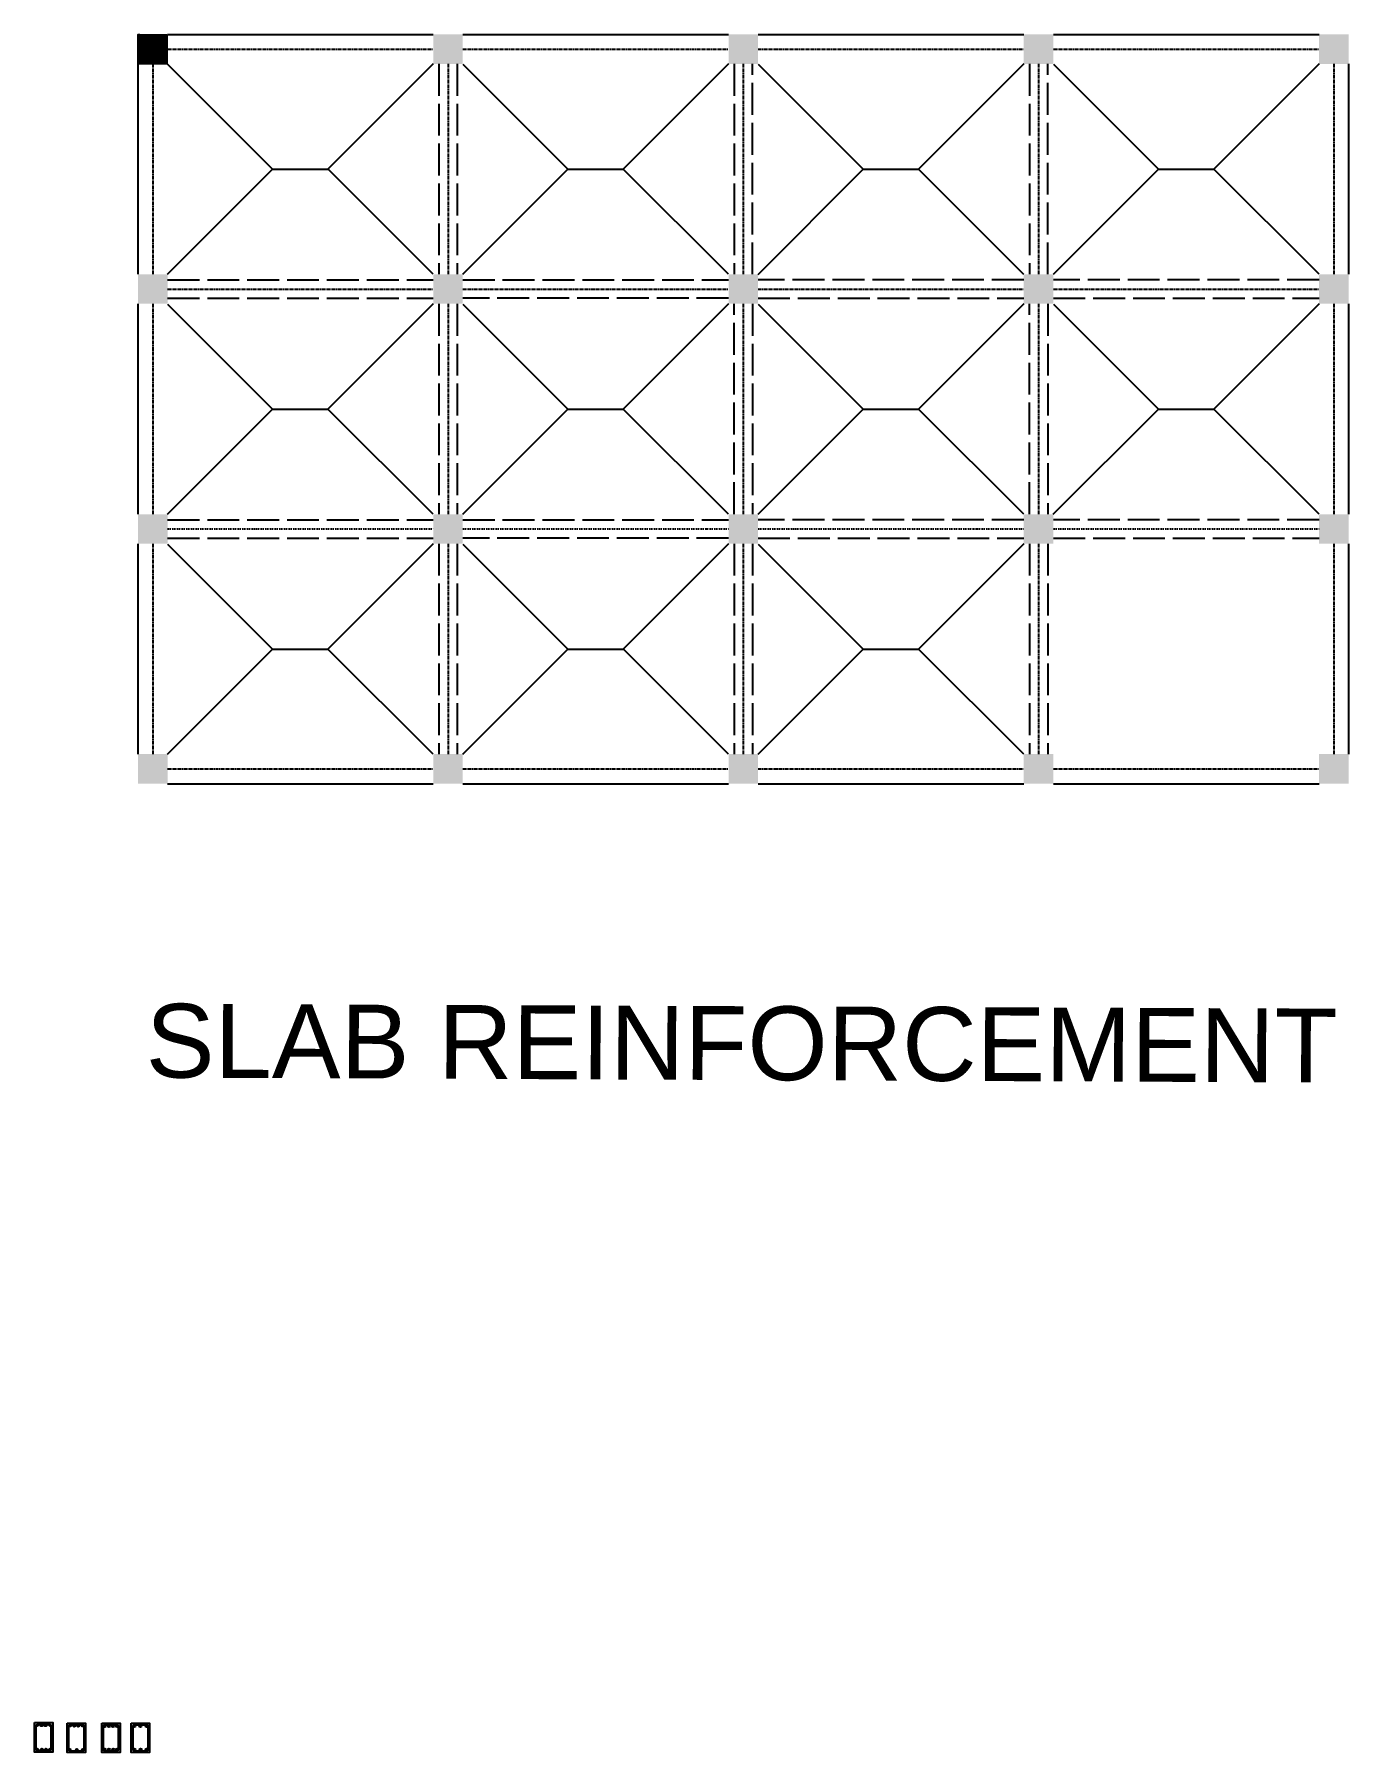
# Model space of a CAD drawing. Header units: inches. Extents: x -3102 to 105348, y -51805 to 114594.
# Drawn here: x 62762 to 80565, y 91319 to 114594 of the extents above; entities that cross this region are included whole.
import ezdxf

# ---------------------------------------------------------------- set-up
doc = ezdxf.new("R2010")
doc.units = ezdxf.units.IN
doc.header["$LTSCALE"] = 36
doc.header["$MEASUREMENT"] = 0
for name, pattern in [('ACAD_ISO02W100', [15, 12, -3]), ('BORDER', [1.75, 0.5, -0.25, 0.5, -0.25, 0, -0.25]), ('CENTER', [2, 1.25, -0.25, 0.25, -0.25])]:
    doc.linetypes.add(name, pattern=pattern)
doc.layers.get('0').update_dxf_attribs({"linetype": 'CENTER'})
for name, color, linetype in [('beam', 120, 'ACAD_ISO02W100'), ('dim', 51, 'Continuous'), ('row', 120, 'Continuous')]:
    doc.layers.add(name, color=color, linetype=linetype)
doc.styles.get("Standard").update_dxf_attribs({"font": 'arial.ttf', "height": 1})

msp = doc.modelspace()

# ---------------------------------------------------------------- texts
at = {"layer": 'Defpoints', "lineweight": 0, "ltscale": 30}
msp.add_text('SLAB REINFORCEMENT', height=1000, rotation=359.758943, dxfattribs=at).set_placement((64268.983, 100463.617))

# ---------------------------------------------------------------- hatches: boundary and pattern name
at = {"layer": 'dim', "lineweight": -3, "true_color": 0xcd2027}
h = msp.add_hatch(color=242, dxfattribs=at)
h.dxf.hatch_style = 1
h.paths.add_polyline_path([(64365, 114593.763), (64165, 114593.763), (64165, 114393.763), (64365, 114393.763)])
h.paths.add_polyline_path([(64565, 114593.763), (64365, 114593.763), (64365, 114393.763), (64565, 114393.763)])
h.paths.add_polyline_path([(64565, 114393.763), (64365, 114393.763), (64365, 114193.763), (64565, 114193.763)])
h.paths.add_polyline_path([(64365, 114393.763), (64165, 114393.763), (64165, 114193.763), (64365, 114193.763)])
at = {"layer": 'dim', "lineweight": -3}
h = msp.add_hatch(color=5, dxfattribs=at)
h.dxf.hatch_style = 1
h.paths.add_polyline_path([(64165, 114593.763), (64165, 114193.763), (64565, 114193.763), (64565, 114593.763)])
h.paths.add_polyline_path([(68565, 114593.763), (68165, 114593.763), (68165, 114193.763), (68565, 114193.763)])
h.paths.add_polyline_path([(72565, 114593.763), (72165, 114593.763), (72165, 114193.763), (72565, 114193.763)])
h.paths.add_polyline_path([(76165, 114593.763), (76165, 114193.763), (76565, 114193.763), (76565, 114593.763)])
h.paths.add_polyline_path([(80165, 114593.763), (80165, 114193.763), (80565, 114193.763), (80565, 114593.763)])
h.paths.add_polyline_path([(80565, 110943.763), (80565, 111343.763), (80165, 111343.763), (80165, 110943.763)])
h.paths.add_polyline_path([(76165, 110943.763), (76565, 110943.763), (76565, 111343.763), (76165, 111343.763)])
h.paths.add_polyline_path([(72165, 110943.763), (72565, 110943.763), (72565, 111343.763), (72165, 111343.763)])
h.paths.add_polyline_path([(68165, 110943.763), (68565, 110943.763), (68565, 111343.763), (68165, 111343.763)])
h.paths.add_polyline_path([(64165, 110943.763), (64565, 110943.763), (64565, 111343.763), (64165, 111343.763)])
h.paths.add_polyline_path([(64565, 108093.763), (64165, 108093.763), (64165, 107693.763), (64565, 107693.763)])
h.paths.add_polyline_path([(68565, 107693.763), (68565, 108093.763), (68165, 108093.763), (68165, 107693.763)])
h.paths.add_polyline_path([(72165, 108093.763), (72165, 107693.763), (72565, 107693.763), (72565, 108093.763)])
h.paths.add_polyline_path([(76565, 108093.763), (76165, 108093.763), (76165, 107693.763), (76565, 107693.763)])
h.paths.add_polyline_path([(80565, 107693.763), (80565, 108093.763), (80165, 108093.763), (80165, 107693.763)])
h.paths.add_polyline_path([(80165, 104843.763), (80165, 104443.763), (80565, 104443.763), (80565, 104843.763)])
h.paths.add_polyline_path([(76565, 104443.763), (76565, 104843.763), (76165, 104843.763), (76165, 104443.763)])
h.paths.add_polyline_path([(72165, 104843.763), (72165, 104443.763), (72565, 104443.763), (72565, 104843.763)])
h.paths.add_polyline_path([(68165, 104443.763), (68565, 104443.763), (68565, 104843.763), (68165, 104843.763)])
h.paths.add_polyline_path([(64165, 104443.763), (64565, 104443.763), (64565, 104843.763), (64165, 104843.763)])
at = {"layer": 'dim', "lineweight": -3, "true_color": 0xed1f24}
h = msp.add_hatch(dxfattribs=at)
h.set_pattern_fill('ANSI31', color=240)
h.set_pattern_definition([(45, (47806.5, 92584.76251), (-0.08838834765, 0.08838834765), [])])
h.paths.add_polyline_path([(64165, 114593.763), (64165, 114193.763), (64565, 114193.763), (64565, 114593.763)])
at = {"layer": 'dim', "linetype": 'CENTER', "lineweight": -3, "ltscale": 30, "true_color": 0xed1f24}
h = msp.add_hatch(color=240, dxfattribs=at)
h.dxf.hatch_style = 1
h.paths.add_polyline_path([(64165, 114193.763), (64565, 114193.763), (64565, 114593.763), (64165, 114593.763)])
at = {"layer": 'dim', "lineweight": -3}
h = msp.add_hatch(color=1, dxfattribs=at)
h.dxf.hatch_style = 1
h.paths.add_polyline_path([(72165, 114193.763), (72565, 114193.763), (72565, 114593.763), (72165, 114593.763)])
h.paths.add_polyline_path([(76165, 114193.763), (76565, 114193.763), (76565, 114593.763), (76165, 114593.763)])
h.paths.add_polyline_path([(80565, 114193.763), (80565, 114593.763), (80165, 114593.763), (80165, 114193.763)])
h.paths.add_polyline_path([(80565, 110943.763), (80565, 111343.763), (80165, 111343.763), (80165, 110943.763)])
h.paths.add_polyline_path([(80565, 107693.763), (80565, 108093.763), (80165, 108093.763), (80165, 107693.763)])
h.paths.add_polyline_path([(80565, 104443.763), (80565, 104843.763), (80165, 104843.763), (80165, 104443.763)])
h.paths.add_polyline_path([(76165, 104443.763), (76565, 104443.763), (76565, 104843.763), (76165, 104843.763)])
h.paths.add_polyline_path([(76165, 107693.763), (76565, 107693.763), (76565, 108093.763), (76165, 108093.763)])
h.paths.add_polyline_path([(76165, 111343.763), (76165, 110943.763), (76565, 110943.763), (76565, 111343.763)])
h.paths.add_polyline_path([(72165, 110943.763), (72565, 110943.763), (72565, 111343.763), (72165, 111343.763)])
h.paths.add_polyline_path([(72165, 107693.763), (72565, 107693.763), (72565, 108093.763), (72165, 108093.763)])
h.paths.add_polyline_path([(72565, 104843.763), (72165, 104843.763), (72165, 104443.763), (72565, 104443.763)])
h.paths.add_polyline_path([(68165, 107693.763), (68565, 107693.763), (68565, 108093.763), (68165, 108093.763)])
h.paths.add_polyline_path([(68565, 111343.763), (68165, 111343.763), (68165, 110943.763), (68565, 110943.763)])
h.paths.add_polyline_path([(64165, 110943.763), (64565, 110943.763), (64565, 111343.763), (64165, 111343.763)])
h.paths.add_polyline_path([(64165, 108093.763), (64165, 107693.763), (64565, 107693.763), (64565, 108093.763)])
h.paths.add_polyline_path([(64565, 104443.763), (64565, 104843.763), (64165, 104843.763), (64165, 104443.763)])
h.paths.add_polyline_path([(68565, 104443.763), (68565, 104843.763), (68165, 104843.763), (68165, 104443.763)])
h = msp.add_hatch(color=1, dxfattribs=at)
h.dxf.hatch_style = 1
h.paths.add_polyline_path([(68165, 114193.763), (68565, 114193.763), (68565, 114593.763), (68165, 114593.763)])

# ---------------------------------------------------------------- linework, layer by layer
at = {"lineweight": -3}
for p, q in [((64565, 114393.763), (68165, 114393.763)), ((68565, 114393.763), (72165, 114393.763)), ((72565, 114393.763), (76165, 114393.763)), ((76565, 114393.763), (80165, 114393.763)), ((64365, 114193.763), (64365, 111343.763)), ((68365, 114193.763), (68365, 111343.763)), ((72365, 114193.763), (72365, 111343.763)), ((76365, 114193.763), (76365, 111343.763)), ((80365, 114193.763), (80365, 111343.763)), ((64565, 111143.763), (68165, 111143.763)), ((68565, 111143.763), (72165, 111143.763)), ((72565, 111143.763), (76165, 111143.763)), ((76565, 111143.763), (80165, 111143.763)), ((64365, 110943.763), (64365, 108093.763)), ((68365, 110943.763), (68365, 108093.763)), ((72365, 110943.763), (72365, 108093.763)), ((76365, 110943.763), (76365, 108093.763)), ((80365, 110943.763), (80365, 108093.763)), ((64365, 107693.763), (64365, 104843.763)), ((68365, 107693.763), (68365, 104843.763)), ((72365, 107693.763), (72365, 104843.763)), ((76365, 107693.763), (76365, 104843.763)), ((80365, 107693.763), (80365, 104843.763)), ((64565, 104643.763), (68165, 104643.763)), ((68565, 104643.763), (72165, 104643.763)), ((72565, 104643.763), (76165, 104643.763)), ((76565, 104643.763), (80165, 104643.763))]:
    msp.add_line(p, q, dxfattribs=at)
at = {"linetype": 'BORDER', "lineweight": -3}
for p, q in [((64565, 107893.763), (68165, 107893.763)), ((68565, 107893.763), (72165, 107893.763)), ((72565, 107893.763), (76165, 107893.763)), ((76565, 107893.763), (80165, 107893.763))]:
    msp.add_line(p, q, dxfattribs=at)
at = {"linetype": 'Continuous'}
for p, q in [((62798.5, 91349.887), (62863.853, 91349.887)), ((62863.853, 91349.887), (62977.483, 91349.887)), ((63241.918, 91344.759), (63307.272, 91344.759)), ((63307.272, 91344.759), (63420.902, 91344.759)), ((63710.472, 91344.661), (63775.826, 91344.661)), ((63775.826, 91344.661), (63889.456, 91344.661)), ((64110.058, 91343.637), (64175.411, 91343.637)), ((64175.411, 91343.637), (64289.041, 91343.637))]:
    msp.add_line(p, q, dxfattribs=at)
for points in [[(62761.5, 91724.887), (63011.5, 91724.887), (63011.5, 91324.887), (62761.5, 91324.887)], [(63204.918, 91719.759), (63454.918, 91719.759), (63454.918, 91319.759), (63204.918, 91319.759)], [(63673.472, 91719.661), (63923.472, 91719.661), (63923.472, 91319.661), (63673.472, 91319.661)], [(64073.058, 91718.637), (64323.058, 91718.637), (64323.058, 91318.637), (64073.058, 91318.637)]]:
    msp.add_lwpolyline(points, close=True, dxfattribs=at)
for points in [[(62786.5, 91361.887), (62786.5, 91684.797)], [(62797.911, 91699.887), (62975.226, 91699.887)], [(62986.5, 91688.199), (62986.5, 91359.231)], [(63229.918, 91356.759), (63229.918, 91679.669)], [(63241.329, 91694.759), (63418.644, 91694.759)], [(63429.918, 91683.071), (63429.918, 91354.104)], [(63698.472, 91356.661), (63698.472, 91679.571)], [(63709.883, 91694.661), (63887.198, 91694.661)], [(63898.472, 91682.973), (63898.472, 91354.006)], [(64098.058, 91355.637), (64098.058, 91678.547)], [(64109.468, 91693.637), (64286.783, 91693.637)], [(64298.058, 91681.949), (64298.058, 91352.981)]]:
    msp.add_lwpolyline(points, dxfattribs=at)
for centre, radius in [((62798.396, 91688.121), 12), ((62858.16, 91687.394), 12), ((62912.78, 91687.394), 12), ((62974.504, 91687.909), 12), ((63241.814, 91682.994), 12), ((63301.579, 91682.266), 12), ((63356.199, 91682.266), 12), ((63417.922, 91682.781), 12), ((63714.508, 91678.642), 16), ((63771.357, 91678.498), 16), ((63825.557, 91678.611), 16), ((63882.597, 91678.55), 16), ((64114.051, 91677.648), 16), ((64198.438, 91677.741), 16), ((64282.108, 91677.663), 16), ((62798.5, 91361.887), 12), ((62798.5, 91361.887), 12), ((62798.5, 91361.887), 12), ((62863.695, 91361.855), 12), ((62918.598, 91361.964), 12), ((62974.437, 91361.494), 12), ((63241.918, 91356.759), 12), ((63335.262, 91356.363), 12), ((63417.856, 91356.366), 12), ((63713.868, 91360.564), 16), ((63771.806, 91360.659), 16), ((63830.895, 91360.665), 16), ((63882.488, 91360.277), 16), ((64113.846, 91359.765), 16), ((64200.364, 91359.709), 16), ((64281.963, 91359.44), 16)]:
    msp.add_circle(centre, radius, dxfattribs=at)
at = {"layer": 'beam', "lineweight": -3}
for p, q in [((68240, 114193.763), (68240, 111343.763)), ((68490, 114193.763), (68490, 111343.763)), ((72240, 114193.763), (72240, 111343.763)), ((72490, 111343.763), (72490, 114193.763)), ((76240, 114193.763), (76240, 111343.763)), ((76490, 111343.763), (76490, 114193.763)), ((64565, 111268.763), (68165, 111268.763)), ((68565, 111268.763), (72165, 111268.763)), ((76165, 111268.763), (72565, 111268.763)), ((80165, 111268.763), (76565, 111268.763)), ((64565, 111018.763), (68165, 111018.763)), ((68240, 110943.763), (68240, 108093.763)), ((68490, 110943.763), (68490, 108093.763)), ((72165, 111018.763), (68565, 111018.763)), ((72240, 108093.763), (72240, 110943.763)), ((72490, 110943.763), (72490, 108093.763)), ((72565, 111018.763), (76165, 111018.763)), ((76240, 108093.763), (76240, 110943.763)), ((76490, 110943.763), (76490, 108093.763)), ((76565, 111018.763), (80165, 111018.763)), ((64565, 108018.763), (68165, 108018.763)), ((68565, 108018.763), (72165, 108018.763)), ((76165, 108018.763), (72565, 108018.763)), ((80165, 108018.763), (76565, 108018.763)), ((64565, 107768.763), (68165, 107768.763)), ((72165, 107768.763), (68565, 107768.763)), ((72565, 107768.763), (76165, 107768.763)), ((76565, 107768.763), (80165, 107768.763)), ((68240, 107693.763), (68240, 104843.763)), ((68490, 107693.763), (68490, 104843.763)), ((72240, 107693.763), (72240, 104843.763)), ((72490, 107693.763), (72490, 104843.763)), ((76240, 107693.763), (76240, 104843.763)), ((76490, 107693.763), (76490, 104843.763))]:
    msp.add_line(p, q, dxfattribs=at)
at = {"layer": 'Defpoints', "linetype": 'Continuous', "lineweight": -2, "ltscale": 30}
for p, q in [((64565.065, 114189.194), (65987.642, 112766.617)), ((68164.5, 114193.342), (66737.774, 112766.617)), ((68564.691, 114188.537), (69987.268, 112765.96)), ((72164.126, 114192.685), (70737.401, 112765.96)), ((72564.452, 114188.2), (73987.029, 112765.623)), ((76163.887, 114192.348), (74737.161, 112765.623)), ((76565.068, 114189.011), (77987.645, 112766.434)), ((80164.503, 114193.159), (78737.778, 112766.434)), ((64564.927, 111343.902), (65987.642, 112766.617)), ((65987.642, 112766.617), (66737.774, 112766.617)), ((68164.368, 111343.941), (66739.733, 112768.575)), ((68564.553, 111343.245), (69987.268, 112765.96)), ((69987.268, 112765.96), (70737.401, 112765.96)), ((72163.994, 111343.283), (70739.359, 112767.918)), ((72564.314, 111342.908), (73987.029, 112765.623)), ((73987.029, 112765.623), (74737.161, 112765.623)), ((76163.755, 111342.947), (74739.12, 112767.582)), ((76564.93, 111343.719), (77987.645, 112766.434)), ((77987.645, 112766.434), (78737.778, 112766.434)), ((80164.371, 111343.758), (78739.736, 112768.392)), ((64564.414, 110938.269), (65986.991, 109515.693)), ((68163.849, 110942.418), (66737.123, 109515.693)), ((68563.923, 110938.308), (69986.5, 109515.731)), ((72163.358, 110942.457), (70736.632, 109515.731)), ((72564.842, 110939.223), (73987.418, 109516.646)), ((76164.276, 110943.371), (74737.551, 109516.646)), ((76564.826, 110938.418), (77987.403, 109515.842)), ((80164.261, 110942.567), (78737.536, 109515.842)), ((64564.276, 108092.977), (65986.991, 109515.693)), ((65986.991, 109515.693), (66737.123, 109515.693)), ((68163.717, 108093.016), (66739.082, 109517.651)), ((68563.785, 108093.016), (69986.5, 109515.731)), ((69986.5, 109515.731), (70736.632, 109515.731)), ((72163.226, 108093.055), (70738.591, 109517.69)), ((72564.703, 108093.931), (73987.418, 109516.646)), ((73987.418, 109516.646), (74737.551, 109516.646)), ((76164.144, 108093.969), (74739.509, 109518.604)), ((76564.688, 108093.126), (77987.403, 109515.842)), ((77987.403, 109515.842), (78737.536, 109515.842)), ((80164.129, 108093.165), (78739.494, 109517.8)), ((64564.508, 107688.515), (65987.085, 106265.938)), ((68163.942, 107692.663), (66737.217, 106265.938)), ((68565.125, 107688.876), (69987.702, 106266.299)), ((72164.56, 107693.025), (70737.835, 106266.299)), ((72564.592, 107688.542), (73987.169, 106265.965)), ((76164.027, 107692.69), (74737.302, 106265.965)), ((64564.37, 104843.223), (65987.085, 106265.938)), ((65987.085, 106265.938), (66737.217, 106265.938)), ((68163.81, 104843.262), (66739.175, 106267.897)), ((68564.987, 104843.584), (69987.702, 106266.299)), ((69987.702, 106266.299), (70737.835, 106266.299)), ((72164.428, 104843.623), (70739.793, 106268.258)), ((72564.454, 104843.25), (73987.169, 106265.965)), ((73987.169, 106265.965), (74737.302, 106265.965)), ((76163.895, 104843.289), (74739.26, 106267.923))]:
    msp.add_line(p, q, dxfattribs=at)
at = {"layer": 'row', "lineweight": -3}
for p, q in [((64565, 114593.763), (64565, 114593.763)), ((64565, 114593.763), (68165, 114593.763)), ((68565, 114593.763), (72165, 114593.763)), ((72565, 114593.763), (76165, 114593.763)), ((76565, 114593.763), (80165, 114593.763)), ((64165, 114193.763), (64165, 111343.763)), ((80565, 114193.763), (80565, 111343.763)), ((64165, 110943.763), (64165, 108093.763)), ((80565, 110943.763), (80565, 108093.763)), ((64165, 107693.763), (64165, 104843.763)), ((80565, 107693.763), (80565, 104843.763)), ((64565, 104443.763), (68165, 104443.763)), ((68565, 104443.763), (72165, 104443.763)), ((72565, 104443.763), (76165, 104443.763)), ((76565, 104443.763), (80165, 104443.763))]:
    msp.add_line(p, q, dxfattribs=at)

msp.set_redraw_order([(e.dxf.handle, doc.entitydb.next_handle()) for e in msp.query("TEXT MTEXT ATTDEF DIMENSION ARC_DIMENSION")])  # texts and dimensions are drawn at this point

doc.saveas('drawing.dxf')
